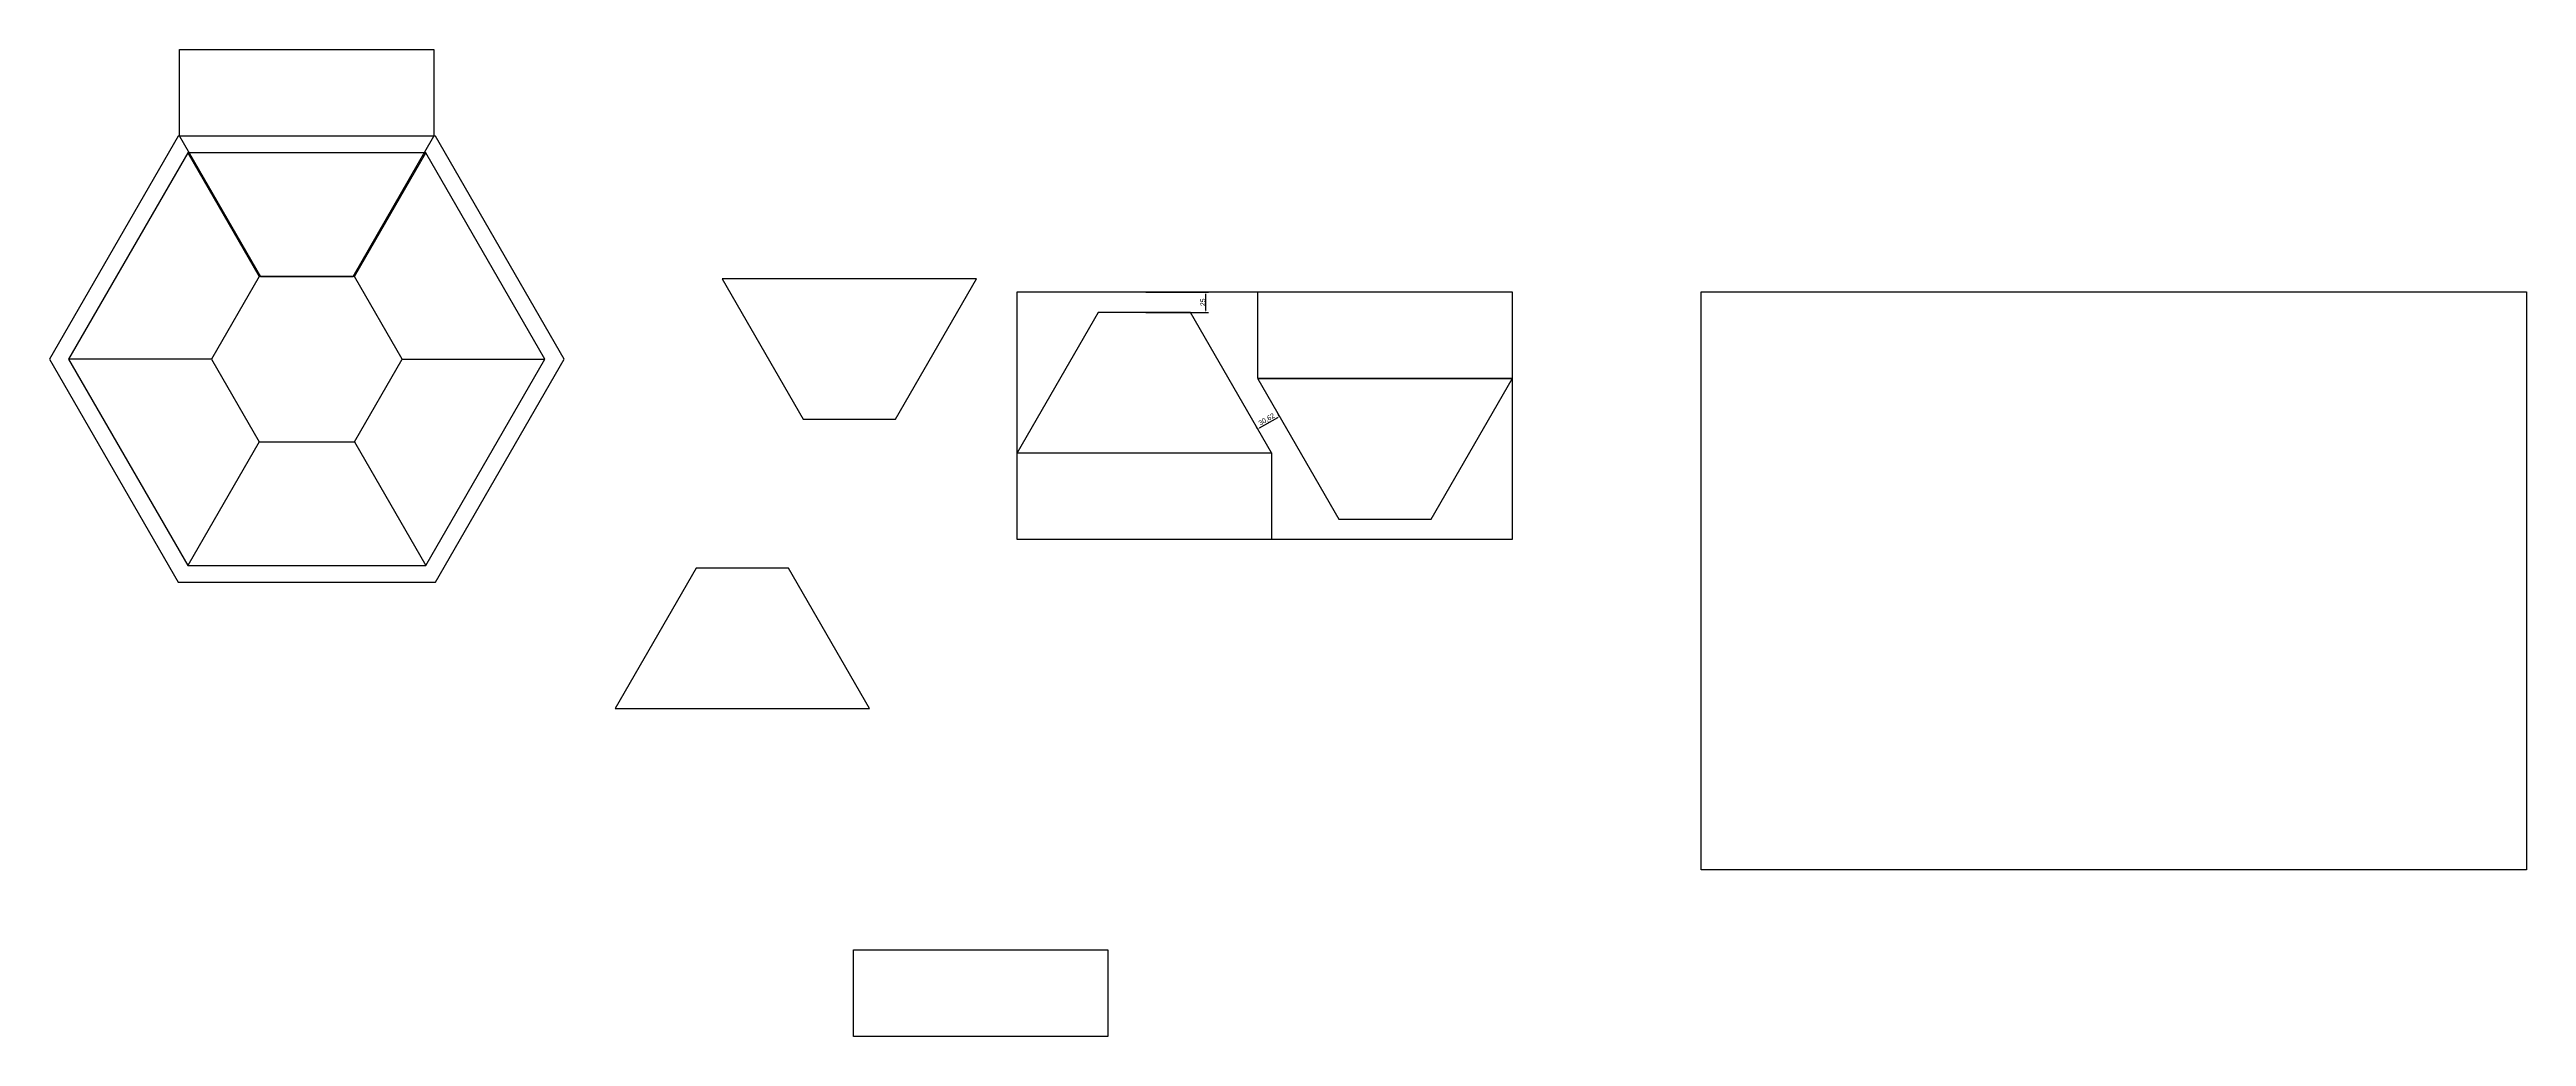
# Model space of a CAD drawing. Header units: millimetres. Extents: x 1388 to 8110, y -1425 to 5021.
# Drawn here: x 3510 to 6512, y -1425 to -230 of the extents above; entities that cross this region are included whole.
import ezdxf

# ---------------------------------------------------------------- set-up
doc = ezdxf.new("R2010")
doc.units = ezdxf.units.MM
doc.styles.get("Standard").update_dxf_attribs({"font": 'arial.ttf'})
doc.dimstyles.new('ISO-25', dxfattribs={"dimtxt": 6, "dimasz": 2.5, "dimexe": 3, "dimexo": 2, "dimtad": 1, "dimtxsty": 'Standard', "dimcen": 2.5, "dimadec": 0, "dimazin": 0, "dimtfac": 1, "dimtmove": 0, "dimatfit": 3, "dimfxl": 1, "dimarcsym": 0})

# ---------------------------------------------------------------- blocks, each defined once
blk = doc.blocks.new('ala')
for p, q in [((4503.9, -1028), (4602.1, -1198)), ((4812.2, -1028), (4503.9, -1028)), ((4714.1, -1198), (4812.2, -1028)), ((4602.1, -1198), (4714.1, -1198))]:
    blk.add_line(p, q)
blk = doc.blocks.new('yla')
for p, q in [((4484.5, -1425.2), (4484.5, -1320.2)), ((4484.5, -1320.2), (4792.8, -1320.2)), ((4792.8, -1320.2), (4792.8, -1425.2)), ((4792.8, -1425.2), (4484.5, -1425.2))]:
    blk.add_line(p, q)
blk = doc.blocks.new('*D89')
at = {"color": 0, "lineweight": -2, "transparency": 16777216}
for p, q in [((4973.8, -688.8), (4972.7, -686.9)), ((4976.3, -688.2), (4998.5, -675.4)), ((5000.3, -673.5), (4999.2, -671.6))]:
    blk.add_line(p, q, dxfattribs=at)
at = {"color": 0, "transparency": 16777216}
for points in [[(4976.1, -687.8), (4976.6, -688.6), (4974.2, -689.5)], [(4998.3, -675), (4998.7, -675.8), (5000.7, -674.2)]]:
    blk.add_solid(points, dxfattribs=at)
at = {"layer": 'Defpoints', "color": 0, "transparency": 16777216}
for p in [(5000.7, -674.2), (5001.3, -675.2), (4974.8, -690.5)]:
    blk.add_point(p, dxfattribs=at)
at = {"color": 0, "transparency": 16777216, "insert": (4985.3, -678.1), "char_height": 6, "attachment_point": 5, "rotation": 30}
blk.add_mtext('30,62', dxfattribs=at)
blk = doc.blocks.new('*D90')
at = {"color": 0, "lineweight": -2, "transparency": 16777216}
for p, q in [((4838.8, -523.5), (4914.5, -523.5)), ((4911.5, -546), (4911.5, -526)), ((4838.8, -548.5), (4914.5, -548.5))]:
    blk.add_line(p, q, dxfattribs=at)
at = {"color": 0, "transparency": 16777216}
for points in [[(4911.1, -526), (4911.9, -526), (4911.5, -523.5)], [(4911.1, -546), (4911.9, -546), (4911.5, -548.5)]]:
    blk.add_solid(points, dxfattribs=at)
at = {"layer": 'Defpoints', "color": 0, "transparency": 16777216}
for p in [(4836.8, -523.5), (4911.5, -523.5), (4836.8, -548.5)]:
    blk.add_point(p, dxfattribs=at)
at = {"color": 0, "transparency": 16777216, "insert": (4907.8, -536), "char_height": 6, "attachment_point": 5, "rotation": 90}
blk.add_mtext('25', dxfattribs=at)

msp = doc.modelspace()

# ---------------------------------------------------------------- linework, layer by layer
for p, q in [((3667.692, -334.809), (3667.692, -229.809)), ((3667.692, -229.809), (3975.997, -229.809)), ((3975.997, -229.809), (3975.997, -334.809)), ((3667.692, -334.809), (3765.842, -504.809)), ((3975.997, -334.809), (3667.692, -334.809)), ((3677.507, -354.809), (3764.11, -504.809)), ((3877.848, -504.809), (3975.997, -334.809)), ((3879.58, -504.809), (3966.182, -354.809)), ((3765.842, -504.809), (3877.848, -504.809)), ((4682.622, -523.472), (5282.622, -523.472)), ((4682.622, -823.472), (4682.622, -523.472)), ((5282.622, -523.472), (5282.622, -823.472)), ((5511.894, -523.472), (6511.894, -523.472)), ((5511.894, -1223.472), (5511.894, -523.472)), ((6511.894, -523.472), (6511.894, -1223.472)), ((3706.375, -604.809), (3533.17, -604.809)), ((3937.315, -604.809), (4110.52, -604.809)), ((3764.11, -704.809), (3677.507, -854.809)), ((3879.58, -704.809), (3966.182, -854.809)), ((5282.622, -823.472), (4682.622, -823.472)), ((6511.894, -1223.472), (5511.894, -1223.472))]:
    msp.add_line(p, q)
for points in [[(3665.96, -334.809), (3510.076, -604.809), (3665.96, -874.809), (3977.729, -874.809), (4133.614, -604.809), (3977.729, -334.809)], [(3677.507, -354.809), (3533.17, -604.809), (3677.507, -854.809), (3966.182, -854.809), (4110.52, -604.809), (3966.182, -354.809)], [(3764.11, -504.809), (3706.375, -604.809), (3764.11, -704.809), (3879.58, -704.809), (3937.315, -604.809), (3879.58, -504.809)]]:
    msp.add_lwpolyline(points, close=True)

# ---------------------------------------------------------------- block references
for name, p in [('ala', (-178.619, 520.295)), ('yla', (489.826, 796.749)), ('ala', (470.373, 399.543)), ('yla', (198.131, 601.749)), ('yla', (0, 0))]:
    msp.add_blockref(name, p)
at = {"rotation": 180}
for p in [(9494.871, -1746.486), (9007.888, -2056.029)]:
    msp.add_blockref('ala', p, dxfattribs=at)

# ---------------------------------------------------------------- dimensions: what is measured, and where the dimension line sits
for p1, p2, distance, picture, middle in [((4836.775, -548.472), (4836.775, -523.472), -74.723, '*D90', (4907.809, -535.972)), ((4974.783, -690.509), (5001.297, -675.201), 1.212, '*D89', (4985.319, -678.142))]:
    dim = msp.add_aligned_dim(p1=p1, p2=p2, distance=distance, dimstyle='ISO-25')
    dim.commit()
    dim.dimension.update_dxf_attribs({"geometry": picture, "text_midpoint": middle})

doc.saveas('drawing.dxf')
